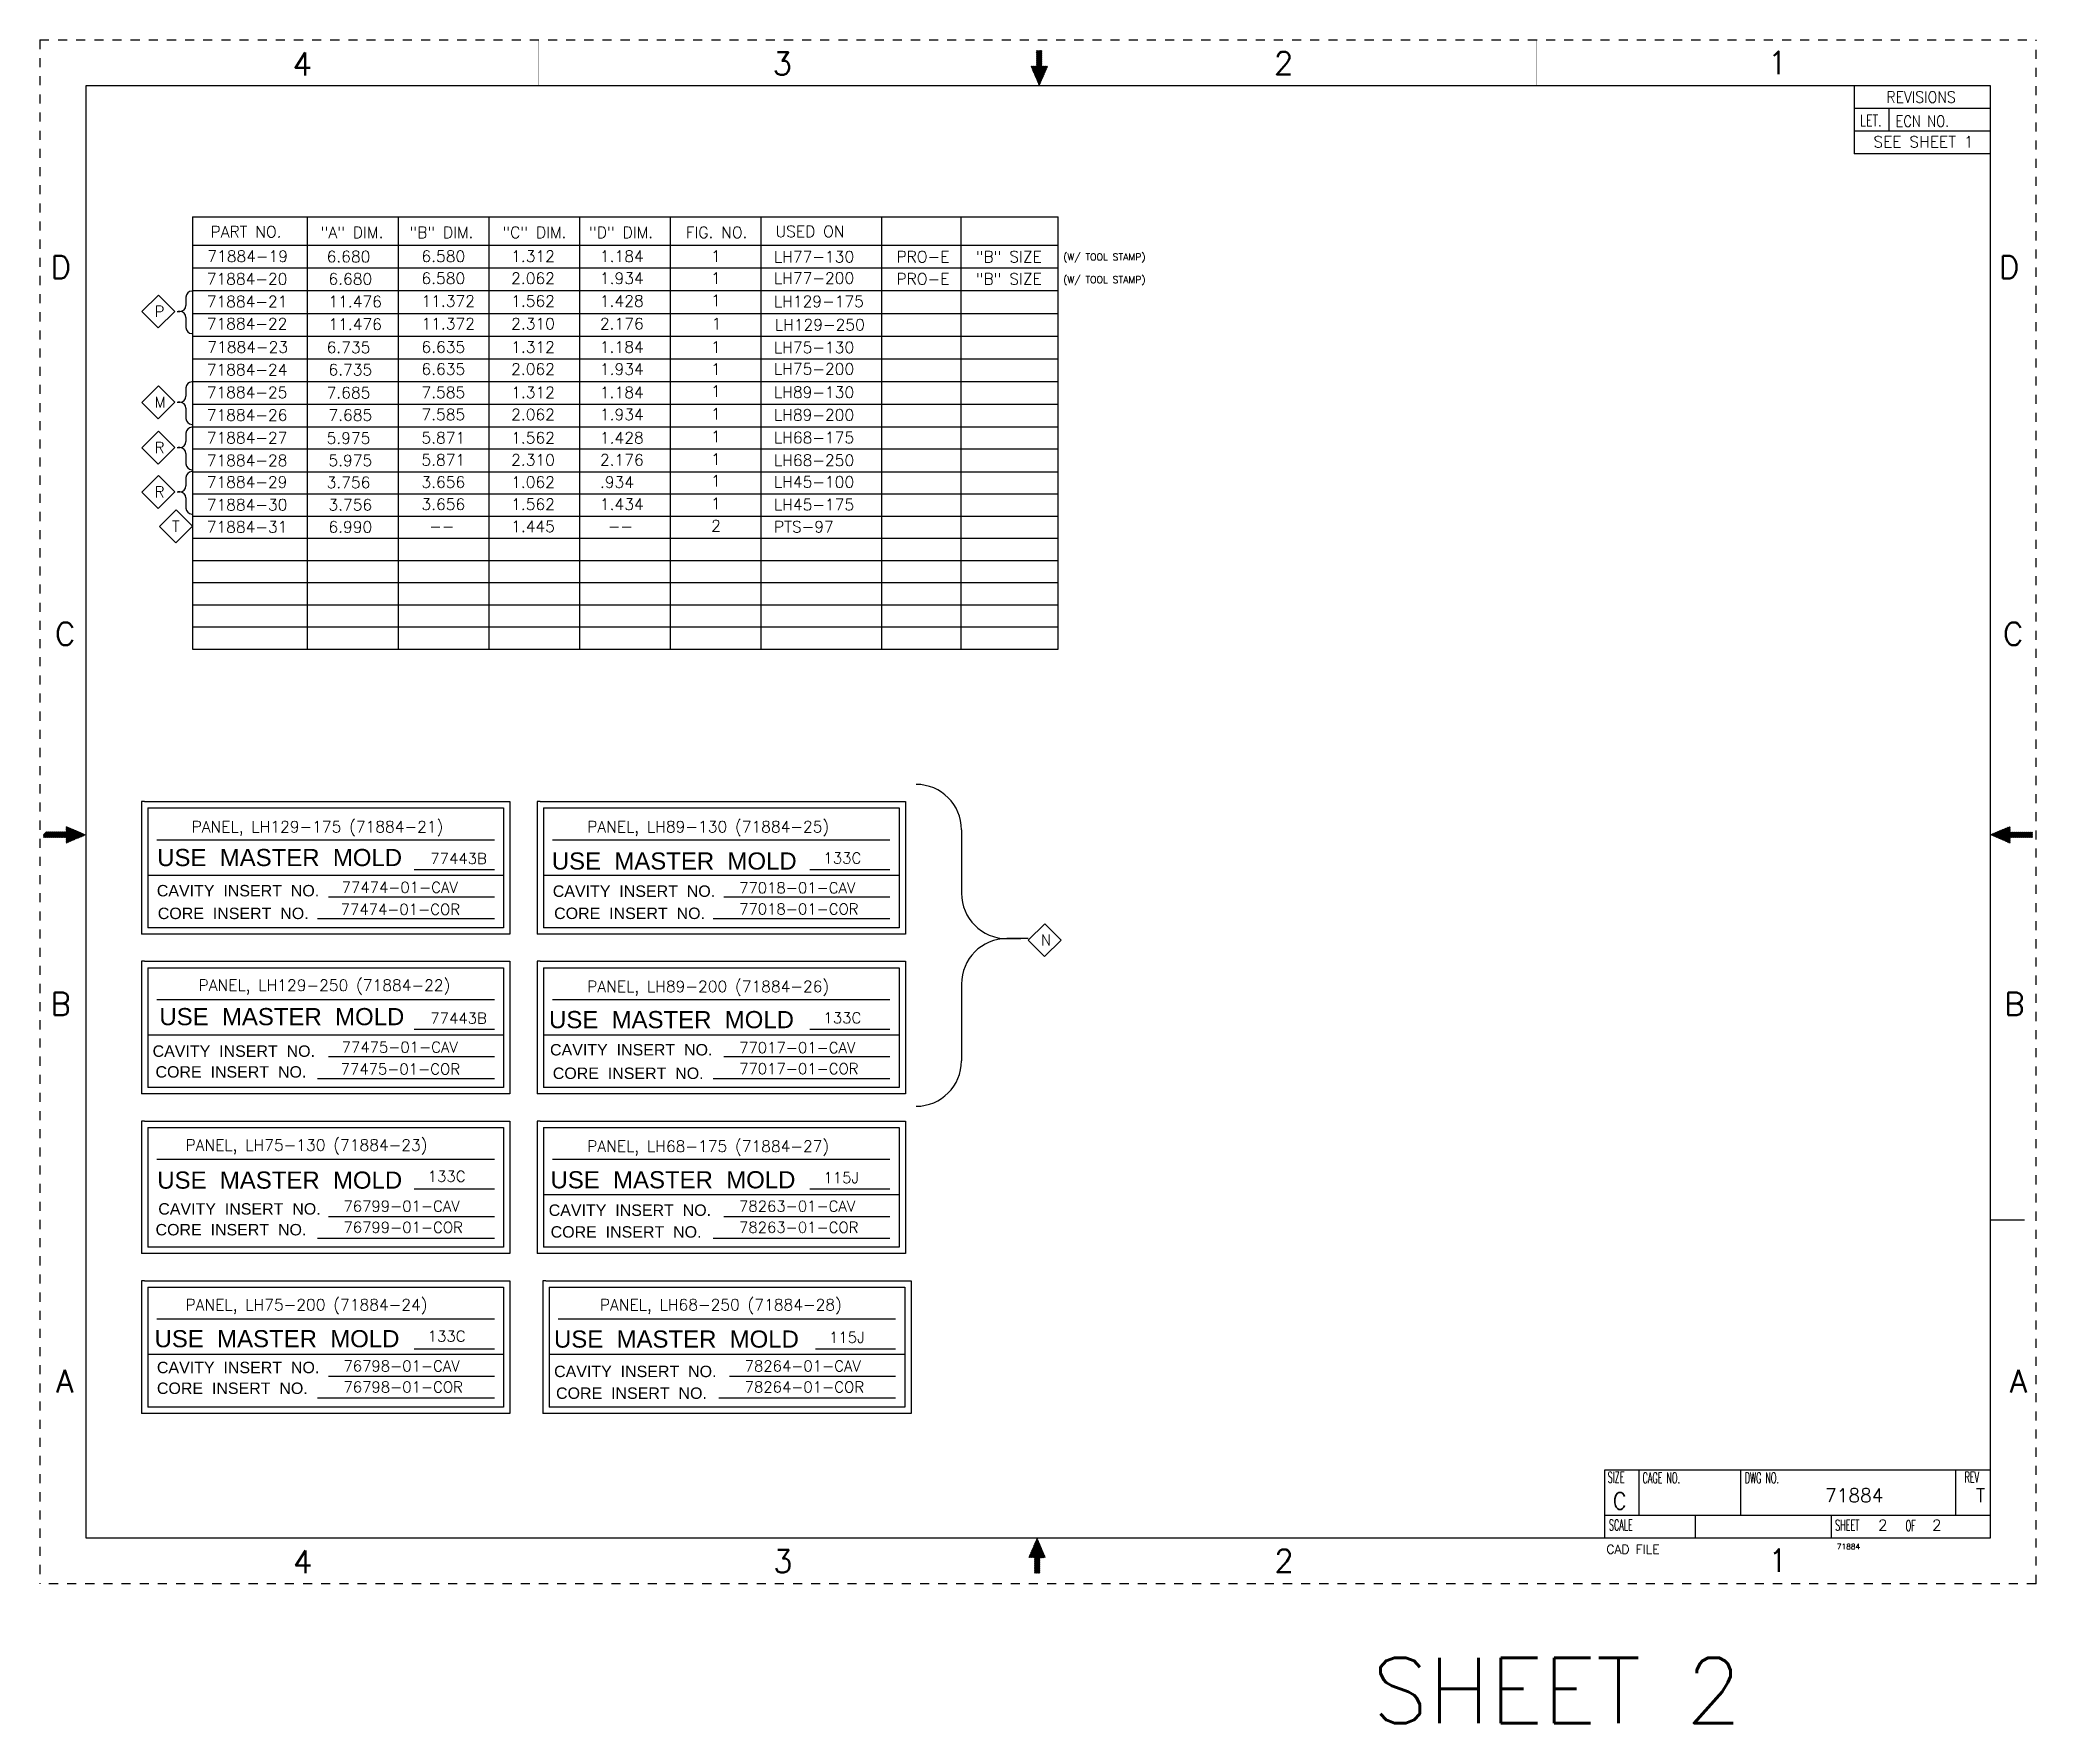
# Model space of a CAD drawing. Extents: x -24.6 to 21.5, y -2 to 16.6.
# Drawn here: x -24.65 to -2.65, y -1.98 to 16.56 of the extents above; entities that cross this region are included whole.
import ezdxf
from ezdxf.enums import TextEntityAlignment as Align

# ---------------------------------------------------------------- set-up
doc = ezdxf.new("R2010")
doc.units = 0
doc.header["$LTSCALE"] = 0.25
doc.linetypes.add('HIDDEN2', pattern=[0.1875, 0.125, -0.0625])
doc.layers.get('0').update_dxf_attribs({"linetype": 'CONTINUOUS'})
for name, color, linetype in [('BOR', 5, 'CONTINUOUS'), ('TEX', 7, 'CONTINUOUS'), ('TXT', 7, 'CONTINUOUS')]:
    doc.layers.add(name, color=color, linetype=linetype)
doc.styles.add('0', font='SIMPLEX.SHX')
doc.styles.add('ROMANS', font='romans', dxfattribs={"width": 0.6, "height": 0.12})
doc.styles.add('SANSSERIF', font='sas_____.pfb', dxfattribs={"height": 0.27})
doc.styles.get("Standard").update_dxf_attribs({"font": 'SIMPLEX.SHX'})

msp = doc.modelspace()

# ---------------------------------------------------------------- texts
at = {"layer": 'TEX'}
for s, height, p in [('P', 0.12, (-23.38223, 13.51127)), ('M', 0.12, (-23.38223, 12.51127)), ('R', 0.12, (-23.38223, 12.01127)), ('R', 0.12, (-23.38223, 11.52281)), ('T', 0.12, (-23.18914, 11.14396)), ('77443B', 0.12, (-20.34335, 7.48471)), ('133C', 0.12, (-16.01027, 7.48873)), ('77474-01-CAV', 0.12, (-21.32108, 7.1663)), ('77018-01-CAV', 0.12, (-16.94011, 7.16072)), ('77474-01-COR', 0.12, (-21.33206, 6.92475)), ('77018-01-COR', 0.12, (-16.94011, 6.92837)), ('N', 0.12, (-13.61388, 6.58525)), ('77443B', 0.12, (-20.34335, 5.72471)), ('133C', 0.12, (-16.01027, 5.72873)), ('77475-01-CAV', 0.12, (-21.32108, 5.4063)), ('77017-01-CAV', 0.12, (-16.94011, 5.40072)), ('77475-01-COR', 0.12, (-21.33206, 5.16475)), ('77017-01-COR', 0.12, (-16.94011, 5.16837)), ('133C', 0.12, (-20.37148, 3.98209)), ('115J', 0.12, (-16.01027, 3.96873)), ('76799-01-CAV', 0.12, (-21.30132, 3.65407)), ('78263-01-CAV', 0.12, (-16.94132, 3.65407)), ('76799-01-COR', 0.12, (-21.30132, 3.42173)), ('78263-01-COR', 0.12, (-16.94132, 3.42173)), ('133C', 0.12, (-20.37148, 2.22209)), ('115J', 0.12, (-15.94813, 2.20873)), ('76798-01-CAV', 0.12, (-21.30132, 1.89407)), ('78264-01-CAV', 0.12, (-16.87918, 1.89407)), ('76798-01-COR', 0.12, (-21.30132, 1.66173)), ('78264-01-COR', 0.12, (-16.87918, 1.66173)), ('2', 0.12, (-4.38695, 0.14014)), ('2', 0.12, (-3.79229, 0.14014)), ('SHEET 2', 0.72, (-9.96327, -1.98021))]:
    msp.add_text(s, height=height, dxfattribs=at).set_placement(p)
at = {"layer": 'TXT'}
for s, height, p in [('PART NO.', 0.125, (-22.7657, 14.38609)), ('"A" DIM.  ', 0.125, (-21.55194, 14.37952)), ('"B" DIM.  ', 0.125, (-20.57389, 14.37952)), ('"C" DIM.  ', 0.125, (-19.54915, 14.37952)), ('"D" DIM.  ', 0.125, (-18.59411, 14.37952)), ('FIG. NO.', 0.125, (-17.52857, 14.37952)), ('USED ON', 0.125, (-16.5393, 14.38985)), ('71884-19', 0.125, (-22.80087, 14.11635)), ('6.680', 0.125, (-21.48625, 14.11296)), ('6.580', 0.125, (-20.44102, 14.11654)), ('1.312', 0.125, (-19.45258, 14.11654)), ('1.184', 0.125, (-18.47386, 14.11654)), ('1', 0.125, (-17.24926, 14.11654)), ('LH77-130', 0.125, (-16.55637, 14.11177)), ('PRO-E', 0.125, (-15.20624, 14.11177)), ('"B" SIZE', 0.125, (-14.3323, 14.11177)), ('(W/ TOOL STAMP)', 0.075, (-13.36748, 14.13405)), ('71884-20', 0.125, (-22.80764, 13.86671)), ('6.680', 0.125, (-21.46633, 13.86671)), ('6.580', 0.125, (-20.44102, 13.87328)), ('2.062', 0.125, (-19.45258, 13.87328)), ('1.934', 0.125, (-18.47386, 13.87328)), ('1', 0.125, (-17.24926, 13.87328)), ('LH77-200', 0.125, (-16.55637, 13.8755)), ('PRO-E', 0.125, (-15.20624, 13.86662)), ('"B" SIZE', 0.125, (-14.3323, 13.86662)), ('(W/ TOOL STAMP)', 0.075, (-13.36748, 13.88405)), ('71884-21', 0.125, (-22.80764, 13.61687)), ('11.476', 0.125, (-21.46633, 13.61671)), ('11.372', 0.125, (-20.44102, 13.62328)), ('1.562', 0.125, (-19.45258, 13.62328)), ('1.428', 0.125, (-18.47386, 13.62328)), ('1', 0.125, (-17.24926, 13.63002)), ('LH129-175', 0.125, (-16.55637, 13.61869)), ('71884-22', 0.125, (-22.80764, 13.37362)), ('11.476', 0.125, (-21.46633, 13.36671)), ('11.372', 0.125, (-20.44102, 13.37328)), ('2.310', 0.125, (-19.45258, 13.37328)), ('2.176', 0.125, (-18.47386, 13.37328)), ('1', 0.125, (-17.24268, 13.37362)), ('LH129-250', 0.125, (-16.54609, 13.36188)), ('71884-23', 0.125, (-22.80087, 13.11635)), ('6.735', 0.125, (-21.48625, 13.11296)), ('6.635', 0.125, (-20.44102, 13.11654)), ('1.312', 0.125, (-19.45258, 13.11654)), ('1.184', 0.125, (-18.47386, 13.11654)), ('1', 0.125, (-17.24926, 13.11654)), ('LH75-130', 0.125, (-16.55637, 13.11177)), ('71884-24', 0.125, (-22.80764, 12.86671)), ('6.735', 0.125, (-21.46633, 12.86671)), ('6.635', 0.125, (-20.44102, 12.87328)), ('2.062', 0.125, (-19.45258, 12.87328)), ('1.934', 0.125, (-18.47386, 12.87328)), ('1', 0.125, (-17.24926, 12.87328)), ('LH75-200', 0.125, (-16.55637, 12.8755)), ('71884-25', 0.125, (-22.80764, 12.61687)), ('7.685', 0.125, (-21.48625, 12.61296)), ('7.585', 0.125, (-20.44102, 12.61654)), ('1.312', 0.125, (-19.45258, 12.61654)), ('1.184', 0.125, (-18.47386, 12.61654)), ('1', 0.125, (-17.24926, 12.63002)), ('LH89-130', 0.125, (-16.55637, 12.61869)), ('71884-26', 0.125, (-22.80764, 12.36687)), ('7.685', 0.125, (-21.46633, 12.36671)), ('7.585', 0.125, (-20.44102, 12.37328)), ('2.062', 0.125, (-19.45258, 12.37328)), ('1.934', 0.125, (-18.47386, 12.37328)), ('1', 0.125, (-17.24926, 12.38002)), ('LH89-200', 0.125, (-16.55637, 12.36869)), ('71884-27', 0.125, (-22.80764, 12.11687)), ('5.975', 0.125, (-21.48625, 12.11296)), ('5.871', 0.125, (-20.44102, 12.11654)), ('1.562', 0.125, (-19.45258, 12.11654)), ('1.428', 0.125, (-18.47386, 12.11654)), ('1', 0.125, (-17.24926, 12.13002)), ('LH68-175', 0.125, (-16.55637, 12.11869)), ('71884-28', 0.125, (-22.80764, 11.86687)), ('5.975', 0.125, (-21.46633, 11.86671)), ('5.871', 0.125, (-20.44102, 11.87328)), ('2.310', 0.125, (-19.45258, 11.87328)), ('2.176', 0.125, (-18.47386, 11.87328)), ('1', 0.125, (-17.24926, 11.88002)), ('LH68-250', 0.125, (-16.55637, 11.86869)), ('71884-29', 0.125, (-22.80764, 11.62842)), ('3.756', 0.125, (-21.48625, 11.62451)), ('3.656', 0.125, (-20.44102, 11.62808)), ('1.062', 0.125, (-19.45258, 11.62808)), ('.934', 0.125, (-18.47386, 11.62808)), ('1', 0.125, (-17.24926, 11.64156)), ('LH45-100', 0.125, (-16.55637, 11.63023)), ('71884-30', 0.125, (-22.80764, 11.37842)), ('3.756', 0.125, (-21.46633, 11.37825)), ('3.656', 0.125, (-20.44102, 11.38482)), ('1.562', 0.125, (-19.45258, 11.38482)), ('1.434', 0.125, (-18.47386, 11.38482)), ('1', 0.125, (-17.24926, 11.39156)), ('LH45-175', 0.125, (-16.55637, 11.38023)), ('71884-31', 0.125, (-22.80764, 11.13419)), ('6.990', 0.125, (-21.46633, 11.13402)), ('1.445', 0.125, (-19.45258, 11.14059)), ('2', 0.125, (-17.24926, 11.14733)), ('PTS-97', 0.125, (-16.55637, 11.136)), (' --', 0.125, (-20.44102, 11.14059)), (' --', 0.125, (-18.47386, 11.14059))]:
    msp.add_text(s, height=height, dxfattribs=at).set_placement(p)
at = {"layer": 'TXT', "color": 1}
for s, p in [('PANEL, LH129-175 (71884-21)', (-22.97457, 7.83189)), ('PANEL, LH89-130 (71884-25)', (-18.61457, 7.83189)), ('PANEL, LH129-250 (71884-22)', (-22.89775, 6.08524)), ('PANEL, LH89-200 (71884-26)', (-18.61457, 6.07189)), ('PANEL, LH75-130 (71884-23)', (-23.04182, 4.32524)), ('PANEL, LH68-175 (71884-27)', (-18.61457, 4.31189)), ('PANEL, LH75-200 (71884-24)', (-23.04182, 2.56524)), ('PANEL, LH68-250 (71884-28)', (-18.47562, 2.56524))]:
    msp.add_text(s, height=0.125, dxfattribs=at).set_placement(p)
at = {"layer": 'TXT', "color": 1, "linetype": 'CONTINUOUS', "style": 'SANSSERIF'}
for p in [(-23.35375, 7.46055), (-19.00475, 7.42226), (-23.32946, 5.70789), (-19.03488, 5.67502), (-23.35262, 3.90686), (-19.0186, 3.91055), (-23.38274, 2.15992), (-18.98042, 2.15575)]:
    msp.add_text('USE  MASTER  MOLD', height=0.189, dxfattribs=at).set_placement(p)
at = {"layer": 'TXT', "color": 1, "style": 'SANSSERIF'}
for s, p in [('CAVITY  INSERT  NO.', (-23.3577, 7.12686)), ('CAVITY  INSERT  NO.', (-18.99374, 7.12147)), ('CORE  INSERT  NO.', (-23.34698, 6.87667)), ('CORE  INSERT  NO.', (-18.97868, 6.8774)), ('CAVITY  INSERT  NO.', (-19.02387, 5.37423)), ('CAVITY  INSERT  NO.', (-23.40418, 5.35921)), ('CORE  INSERT  NO.', (-23.37201, 5.13044)), ('CORE  INSERT  NO.', (-18.99374, 5.11511)), ('CAVITY  INSERT  NO.', (-23.34161, 3.62113)), ('CAVITY  INSERT  NO.', (-19.03863, 3.60686)), ('CORE  INSERT  NO.', (-23.37174, 3.3921)), ('CORE  INSERT  NO.', (-19.01719, 3.36739)), ('CAVITY  INSERT  NO.', (-23.35667, 1.87419)), ('CORE  INSERT  NO.', (-23.35667, 1.64517)), ('CAVITY  INSERT  NO.', (-18.97901, 1.83063)), ('CORE  INSERT  NO.', (-18.95757, 1.59116))]:
    msp.add_text(s, height=0.126, dxfattribs=at).set_placement(p)

# ---------------------------------------------------------------- blocks, each defined once
blk = doc.blocks.new('CSIZE2')
at = {"layer": 'BOR', "color": 6, "linetype": 'HIDDEN2'}
for p, q in [((0, 17.008), (22, 17.008)), ((0, 17.008), (0, 0)), ((22, 0), (22, 17.008)), ((22, 0), (0, 0))]:
    blk.add_line(p, q, dxfattribs=at)
at = {"layer": 'BOR'}
for p, q in [((21.496, 16.503), (0.505, 16.503)), ((0.505, 16.503), (0.505, 0.505)), ((19.996, 16.503), (19.996, 15.753)), ((21.496, 0.505), (21.496, 16.503)), ((21.496, 16.253), (19.996, 16.253)), ((20.376, 16.253), (20.376, 16.003)), ((21.496, 16.003), (19.996, 16.003)), ((21.496, 15.753), (19.996, 15.753)), ((0.505, 0.505), (21.496, 0.505))]:
    blk.add_line(p, q, dxfattribs=at)
at = {"layer": 'BOR', "color": 5, "linetype": 'CONTINUOUS'}
for p, q in [((21.496, 0.505), (21.496, 3.444)), ((21.496, 0.505), (21.496, 3.444)), ((17.246, 1.255), (21.496, 1.255)), ((17.246, 0.505), (17.246, 1.255)), ((17.626, 0.755), (17.626, 1.255)), ((18.746, 0.755), (18.746, 1.255)), ((21.116, 0.755), (21.116, 1.255)), ((17.246, 0.755), (21.496, 0.755)), ((18.246, 0.505), (18.246, 0.755)), ((19.746, 0.505), (19.746, 0.755))]:
    blk.add_line(p, q, dxfattribs=at)
at = {"layer": 'BOR', "color": 2, "linetype": 'CONTINUOUS'}
for points, const_width in [([(5.491, 17.003), (5.491, 16.503)], 0.002), ([(16.49, 17.003), (16.49, 16.503)], 0.002), ([(11.013, 16.503), (10.921, 16.719), (10.982, 16.719), (10.982, 16.89)], 0.00103), ([(10.982, 16.89), (11.044, 16.89)], 0.00103), ([(11.044, 16.89), (11.044, 16.719)], 0.00103), ([(11.013, 16.503), (11.106, 16.719), (11.044, 16.719)], 0.00103), ([(0.496, 12.505), (0.121, 12.505)], 0.002), ([(21.871, 12.505), (21.496, 12.505)], 0.002), ([(0.505, 8.252), (0.288, 8.159), (0.288, 8.221), (0.041, 8.221), (0.041, 8.283), (0.288, 8.283)], 0.00103), ([(0.505, 8.252), (0.288, 8.345), (0.288, 8.283)], 0.00103), ([(21.496, 8.251), (21.713, 8.344), (21.713, 8.282), (21.96, 8.282), (21.96, 8.22), (21.713, 8.22)], 0.00103), ([(21.496, 8.251), (21.713, 8.158), (21.713, 8.22)], 0.00103), ([(0.496, 4.005), (0.121, 4.005)], 0.002), ([(5.496, 0.505), (5.496, 0.005)], 0.002), ([(10.991, 0.505), (10.898, 0.288), (10.96, 0.288)], 0.00103), ([(10.991, 0.505), (11.084, 0.288), (11.022, 0.288), (11.022, 0.117)], 0.00103), ([(16.496, 0.505), (16.496, 0.005)], 0.002), ([(10.96, 0.117), (10.96, 0.288)], 0.00103), ([(10.96, 0.117), (11.022, 0.117)], 0.00103)]:
    blk.add_lwpolyline(points, dxfattribs=dict(at, const_width=const_width))
for points in [[(10.94, 16.673), (11.044, 16.777)], [(10.942, 16.668), (11.044, 16.77)], [(10.944, 16.663), (11.044, 16.763)], [(10.946, 16.658), (11.044, 16.755)], [(10.948, 16.652), (11.044, 16.748)], [(10.951, 16.647), (11.044, 16.741)], [(10.953, 16.642), (11.044, 16.734)], [(10.956, 16.637), (11.044, 16.727)], [(10.982, 16.832), (11.041, 16.891)], [(10.982, 16.839), (11.034, 16.891)], [(10.982, 16.846), (11.027, 16.891)], [(10.982, 16.853), (11.019, 16.891)], [(10.982, 16.869), (11.004, 16.89)], [(10.982, 16.876), (10.997, 16.89)], [(10.982, 16.883), (10.99, 16.89)], [(10.982, 16.862), (11.011, 16.89)], [(10.982, 16.824), (11.044, 16.886)], [(10.982, 16.817), (11.044, 16.879)], [(10.982, 16.81), (11.044, 16.872)], [(10.982, 16.803), (11.044, 16.865)], [(10.982, 16.796), (11.044, 16.857)], [(10.982, 16.788), (11.044, 16.85)], [(10.982, 16.781), (11.044, 16.843)], [(10.982, 16.774), (11.044, 16.836)], [(10.982, 16.767), (11.044, 16.829)], [(10.982, 16.76), (11.044, 16.821)], [(10.982, 16.751), (11.044, 16.814)], [(10.982, 16.744), (11.044, 16.806)], [(10.982, 16.737), (11.044, 16.799)], [(10.982, 16.73), (11.044, 16.792)], [(10.982, 16.722), (11.044, 16.784)], [(10.923, 16.714), (10.928, 16.719)], [(10.925, 16.709), (10.935, 16.719)], [(10.927, 16.704), (10.942, 16.719)], [(10.929, 16.699), (10.949, 16.719)], [(10.931, 16.694), (10.958, 16.719)], [(10.934, 16.689), (10.965, 16.719)], [(10.936, 16.683), (10.972, 16.719)], [(10.938, 16.678), (10.979, 16.719)], [(10.958, 16.632), (11.044, 16.719)], [(10.96, 16.628), (11.051, 16.719)], [(10.962, 16.623), (11.059, 16.719)], [(10.964, 16.617), (11.066, 16.719)], [(10.966, 16.612), (11.073, 16.719)], [(10.969, 16.607), (11.081, 16.719)], [(10.971, 16.602), (11.088, 16.719)], [(10.973, 16.597), (11.096, 16.719)], [(10.975, 16.592), (11.103, 16.719)], [(10.977, 16.587), (11.103, 16.712)], [(10.98, 16.582), (11.098, 16.7)], [(10.982, 16.577), (11.093, 16.687)], [(10.984, 16.572), (11.086, 16.674)], [(10.986, 16.567), (11.081, 16.662)], [(10.989, 16.562), (11.075, 16.648)], [(10.991, 16.557), (11.071, 16.636)], [(10.994, 16.552), (11.065, 16.623)], [(10.996, 16.546), (11.06, 16.61)], [(10.998, 16.541), (11.053, 16.598)], [(11, 16.536), (11.048, 16.586)], [(11.002, 16.531), (11.043, 16.572)], [(11.004, 16.526), (11.038, 16.56)], [(11.006, 16.521), (11.032, 16.546)], [(11.008, 16.515), (11.027, 16.534)], [(11.011, 16.51), (11.02, 16.521)], [(11.013, 16.505), (11.015, 16.508)], [(0.041, 8.223), (0.101, 8.283)], [(0.041, 8.23), (0.094, 8.283)], [(0.041, 8.237), (0.086, 8.283)], [(0.041, 8.245), (0.079, 8.283)], [(0.041, 8.252), (0.072, 8.283)], [(0.047, 8.221), (0.108, 8.283)], [(0.055, 8.221), (0.115, 8.283)], [(0.062, 8.221), (0.123, 8.283)], [(0.069, 8.221), (0.131, 8.283)], [(0.076, 8.221), (0.138, 8.283)], [(0.083, 8.221), (0.145, 8.283)], [(0.091, 8.221), (0.152, 8.283)], [(0.098, 8.221), (0.16, 8.283)], [(0.105, 8.221), (0.168, 8.283)], [(0.113, 8.221), (0.175, 8.283)], [(0.12, 8.221), (0.182, 8.283)], [(0.128, 8.221), (0.189, 8.283)], [(0.135, 8.221), (0.197, 8.283)], [(0.142, 8.221), (0.204, 8.283)], [(0.149, 8.221), (0.211, 8.283)], [(0.157, 8.221), (0.218, 8.283)], [(0.164, 8.221), (0.226, 8.283)], [(0.17, 8.221), (0.233, 8.283)], [(0.177, 8.221), (0.24, 8.283)], [(0.185, 8.221), (0.247, 8.283)], [(0.193, 8.221), (0.254, 8.283)], [(0.2, 8.221), (0.262, 8.283)], [(0.207, 8.221), (0.27, 8.283)], [(0.214, 8.221), (0.277, 8.283)], [(0.221, 8.221), (0.284, 8.283)], [(0.229, 8.221), (0.334, 8.325)], [(0.236, 8.221), (0.339, 8.323)], [(0.243, 8.221), (0.344, 8.321)], [(0.25, 8.221), (0.349, 8.319)], [(0.257, 8.221), (0.354, 8.317)], [(0.265, 8.221), (0.359, 8.315)], [(0.272, 8.221), (0.364, 8.313)], [(0.279, 8.221), (0.369, 8.311)], [(0.287, 8.221), (0.374, 8.309)], [(0.288, 8.338), (0.292, 8.343)], [(0.288, 8.331), (0.298, 8.34)], [(0.288, 8.324), (0.303, 8.338)], [(0.288, 8.317), (0.308, 8.336)], [(0.288, 8.31), (0.313, 8.334)], [(0.288, 8.302), (0.318, 8.332)], [(0.288, 8.295), (0.323, 8.33)], [(0.288, 8.288), (0.329, 8.328)], [(0.288, 8.215), (0.379, 8.305)], [(0.288, 8.208), (0.384, 8.303)], [(0.288, 8.2), (0.389, 8.301)], [(0.288, 8.193), (0.394, 8.299)], [(0.288, 8.186), (0.4, 8.297)], [(0.288, 8.179), (0.405, 8.295)], [(0.288, 8.172), (0.41, 8.293)], [(0.288, 8.164), (0.415, 8.291)], [(0.293, 8.161), (0.42, 8.288)], [(0.306, 8.166), (0.425, 8.286)], [(0.319, 8.173), (0.43, 8.284)], [(0.332, 8.178), (0.436, 8.282)], [(0.344, 8.184), (0.441, 8.28)], [(0.356, 8.189), (0.446, 8.278)], [(0.37, 8.194), (0.451, 8.276)], [(0.382, 8.199), (0.456, 8.274)], [(0.395, 8.206), (0.461, 8.27)], [(0.408, 8.211), (0.466, 8.268)], [(0.421, 8.216), (0.471, 8.266)], [(0.434, 8.221), (0.476, 8.264)], [(0.446, 8.227), (0.481, 8.262)], [(0.458, 8.232), (0.486, 8.26)], [(0.472, 8.238), (0.491, 8.258)], [(0.484, 8.244), (0.496, 8.256)], [(0.497, 8.249), (0.502, 8.253)], [(21.493, 8.251), (21.496, 8.254)], [(21.504, 8.249), (21.514, 8.259)], [(21.509, 8.247), (21.527, 8.264)], [(21.514, 8.244), (21.54, 8.27)], [(21.519, 8.242), (21.552, 8.276)], [(21.524, 8.24), (21.564, 8.281)], [(21.529, 8.238), (21.578, 8.286)], [(21.535, 8.236), (21.59, 8.291)], [(21.54, 8.234), (21.604, 8.297)], [(21.545, 8.232), (21.616, 8.303)], [(21.55, 8.229), (21.629, 8.309)], [(21.555, 8.226), (21.642, 8.314)], [(21.559, 8.224), (21.654, 8.319)], [(21.564, 8.222), (21.666, 8.324)], [(21.57, 8.22), (21.68, 8.33)], [(21.575, 8.218), (21.692, 8.336)], [(21.58, 8.216), (21.706, 8.341)], [(21.585, 8.214), (21.713, 8.341)], [(21.59, 8.212), (21.713, 8.334)], [(21.595, 8.209), (21.713, 8.326)], [(21.6, 8.207), (21.713, 8.319)], [(21.606, 8.205), (21.713, 8.312)], [(21.611, 8.203), (21.713, 8.305)], [(21.616, 8.201), (21.713, 8.297)], [(21.621, 8.199), (21.713, 8.29)], [(21.626, 8.197), (21.713, 8.283)], [(21.631, 8.194), (21.719, 8.281)], [(21.637, 8.191), (21.726, 8.281)], [(21.642, 8.189), (21.733, 8.281)], [(21.647, 8.187), (21.741, 8.281)], [(21.652, 8.185), (21.748, 8.281)], [(21.657, 8.183), (21.755, 8.281)], [(21.661, 8.181), (21.762, 8.281)], [(21.666, 8.179), (21.769, 8.281)], [(21.672, 8.177), (21.713, 8.217)], [(21.677, 8.175), (21.713, 8.21)], [(21.682, 8.172), (21.713, 8.203)], [(21.687, 8.17), (21.713, 8.195)], [(21.692, 8.168), (21.714, 8.189)], [(21.697, 8.166), (21.714, 8.182)], [(21.702, 8.164), (21.714, 8.175)], [(21.708, 8.161), (21.714, 8.167)], [(21.713, 8.159), (21.714, 8.159)], [(21.716, 8.22), (21.777, 8.281)], [(21.723, 8.22), (21.784, 8.281)], [(21.73, 8.22), (21.791, 8.281)], [(21.737, 8.22), (21.798, 8.281)], [(21.745, 8.22), (21.805, 8.281)], [(21.752, 8.22), (21.814, 8.281)], [(21.759, 8.22), (21.821, 8.281)], [(21.766, 8.22), (21.828, 8.281)], [(21.774, 8.22), (21.835, 8.281)], [(21.781, 8.22), (21.844, 8.282)], [(21.788, 8.22), (21.851, 8.282)], [(21.796, 8.22), (21.858, 8.282)], [(21.803, 8.22), (21.865, 8.282)], [(21.811, 8.22), (21.872, 8.282)], [(21.818, 8.22), (21.88, 8.282)], [(21.825, 8.22), (21.887, 8.282)], [(21.832, 8.22), (21.894, 8.282)], [(21.839, 8.22), (21.901, 8.282)], [(21.847, 8.22), (21.908, 8.282)], [(21.854, 8.22), (21.916, 8.282)], [(21.861, 8.22), (21.923, 8.282)], [(21.868, 8.22), (21.93, 8.282)], [(21.875, 8.22), (21.937, 8.282)], [(21.883, 8.22), (21.946, 8.282)], [(21.89, 8.22), (21.953, 8.282)], [(21.898, 8.22), (21.96, 8.282)], [(21.905, 8.22), (21.96, 8.275)], [(21.913, 8.22), (21.96, 8.268)], [(21.92, 8.22), (21.96, 8.26)], [(21.927, 8.22), (21.96, 8.253)], [(21.934, 8.22), (21.96, 8.247)], [(21.941, 8.22), (21.96, 8.239)], [(21.949, 8.22), (21.96, 8.232)], [(21.956, 8.22), (21.96, 8.224)], [(21.871, 4.005), (21.496, 4.005)], [(10.925, 0.349), (11.018, 0.443)], [(10.93, 0.362), (11.016, 0.448)], [(10.936, 0.375), (11.013, 0.453)], [(10.94, 0.387), (11.011, 0.458)], [(10.947, 0.401), (11.009, 0.463)], [(10.952, 0.413), (11.007, 0.469)], [(10.958, 0.426), (11.005, 0.474)], [(10.963, 0.439), (11.003, 0.479)], [(10.968, 0.451), (11, 0.484)], [(10.973, 0.464), (10.998, 0.489)], [(10.979, 0.477), (10.996, 0.493)], [(10.985, 0.489), (10.994, 0.498)], [(10.991, 0.503), (10.992, 0.504)], [(10.9, 0.288), (11.029, 0.417)], [(10.903, 0.299), (11.027, 0.422)], [(10.907, 0.288), (11.031, 0.412)], [(10.908, 0.311), (11.025, 0.427)], [(10.914, 0.324), (11.023, 0.433)], [(10.915, 0.288), (11.033, 0.407)], [(10.919, 0.337), (11.021, 0.438)], [(10.922, 0.288), (11.035, 0.402)], [(10.929, 0.288), (11.037, 0.396)], [(10.936, 0.288), (11.039, 0.391)], [(10.943, 0.288), (11.041, 0.386)], [(10.951, 0.288), (11.043, 0.381)], [(10.958, 0.288), (11.045, 0.376)], [(10.96, 0.282), (11.047, 0.371)], [(10.96, 0.275), (11.051, 0.366)], [(10.96, 0.268), (11.053, 0.36)], [(10.96, 0.26), (11.055, 0.355)], [(10.96, 0.253), (11.057, 0.35)], [(10.96, 0.246), (11.059, 0.345)], [(10.96, 0.239), (11.061, 0.34)], [(10.96, 0.232), (11.063, 0.335)], [(10.96, 0.224), (11.022, 0.286)], [(10.96, 0.217), (11.022, 0.279)], [(10.96, 0.21), (11.022, 0.272)], [(10.961, 0.203), (11.022, 0.265)], [(10.961, 0.196), (11.022, 0.257)], [(10.961, 0.188), (11.022, 0.25)], [(10.961, 0.181), (11.022, 0.243)], [(10.961, 0.174), (11.022, 0.235)], [(10.961, 0.167), (11.022, 0.228)], [(10.961, 0.16), (11.022, 0.22)], [(11.023, 0.287), (11.065, 0.33)], [(11.03, 0.287), (11.067, 0.324)], [(11.037, 0.287), (11.07, 0.319)], [(11.045, 0.287), (11.072, 0.315)], [(11.053, 0.287), (11.074, 0.31)], [(11.06, 0.288), (11.076, 0.305)], [(11.067, 0.288), (11.078, 0.3)], [(11.075, 0.288), (11.08, 0.294)], [(11.082, 0.288), (11.082, 0.289)], [(10.961, 0.152), (11.022, 0.213)], [(10.961, 0.145), (11.022, 0.206)], [(10.961, 0.138), (11.022, 0.199)], [(10.961, 0.131), (11.022, 0.191)], [(10.961, 0.124), (11.022, 0.184)], [(10.962, 0.117), (11.022, 0.177)], [(10.969, 0.117), (11.022, 0.17)], [(10.976, 0.117), (11.022, 0.163)], [(10.984, 0.117), (11.022, 0.155)], [(10.991, 0.117), (11.022, 0.148)], [(10.998, 0.117), (11.022, 0.141)], [(11.005, 0.117), (11.022, 0.133)], [(11.012, 0.117), (11.022, 0.126)], [(11.021, 0.117), (11.022, 0.118)]]:
    blk.add_lwpolyline(points, dxfattribs=at)
at = {"layer": 'BOR', "color": 2, "style": '0'}
for s, p in [('4', (2.891, 16.743)), ('3', (8.183, 16.748)), ('2', (13.707, 16.753)), ('1', (19.151, 16.757)), ('D', (0.232, 14.505)), ('D', (21.704, 14.505)), ('C', (0.277, 10.465)), ('C', (21.749, 10.465)), ('B', (0.229, 6.388)), ('B', (21.761, 6.388)), ('A', (0.275, 2.232)), ('A', (21.807, 2.232)), ('4', (2.896, 0.243)), ('3', (8.188, 0.248)), ('2', (13.712, 0.253)), ('1', (19.156, 0.257))]:
    blk.add_text(s, height=0.25, dxfattribs=at).set_placement(p, align=Align.MIDDLE)
at = {"layer": 'BOR', "color": 1}
for s, width, p, p2 in [('REVISIONS', 0.834633, (20.35, 16.316), (21.115, 16.316)), ('LET.', 0.704837, (20.061, 16.057), (20.296, 16.057)), ('ECN NO.', 0.780971, (20.453, 16.051), (21.043, 16.051))]:
    blk.add_text(s, height=0.125, dxfattribs=dict(at, width=width)).set_placement(p, p2, align=Align.FIT)
blk.add_text('SEE SHEET 1', height=0.125, dxfattribs=at).set_placement((20.759, 15.823), align=Align.CENTER)
at = {"layer": 'BOR', "color": 1, "linetype": 'CONTINUOUS'}
for s, height, width, p in [('SIZE', 0.12, 0.537634, (17.279, 1.114)), ('CAGE NO.', 0.12, 0.537634, (17.664, 1.107)), ('DWG NO.', 0.12, 0.537634, (18.79, 1.107)), ('REV', 0.12, 0.537634, (21.213, 1.115)), ('C', 0.188, 0.860215, (17.338, 0.819)), ('SCALE', 0.12, 0.537634, (17.293, 0.588)), ('SHEET', 0.12, 0.537634, (19.786, 0.586)), ('OF', 0.12, 0.537634, (20.562, 0.58))]:
    blk.add_text(s, height=height, dxfattribs=dict(at, width=width)).set_placement(p)
at = {"layer": 'BOR', "color": 1, "linetype": 'CONTINUOUS', "style": 'ROMANS'}
blk.add_text('CAD FILE ', height=0.099, dxfattribs=at).set_placement((17.265, 0.331))
at = {"layer": 'BOR', "color": 1}
for tag, p in [('NUMBER', (19.996, 0.899)), ('REVISION', (21.387, 0.899))]:
    blk.add_attdef(tag, text='', height=0.15, dxfattribs=at).set_placement(p, align=Align.CENTER)
blk.add_attdef('CAD', (19.805, 0.38), '', height=0.06, dxfattribs=at)

# ---------------------------------------------------------------- linework, layer by layer
for p, q in [((-22.96389, 14.61199), (-22.96389, 9.85192)), ((-22.96389, 14.61199), (-13.42401, 14.61199)), ((-21.69954, 14.61199), (-21.69954, 9.85192)), ((-20.69954, 14.61199), (-20.69954, 9.85192)), ((-19.69954, 14.61199), (-19.69954, 9.85192)), ((-18.69954, 14.61199), (-18.69954, 9.85192)), ((-17.69954, 14.61199), (-17.69954, 9.85192)), ((-16.69954, 14.61199), (-16.69954, 9.85192)), ((-15.36817, 9.85192), (-15.36817, 14.61199)), ((-14.49423, 9.85192), (-14.49423, 14.61199)), ((-13.42401, 9.85192), (-13.42401, 14.61199)), ((-22.96389, 14.29999), (-13.42401, 14.29999)), ((-22.96389, 14.04999), (-13.42401, 14.04999)), ((-22.96389, 13.79999), (-13.42401, 13.79999)), ((-22.96389, 13.54999), (-13.42401, 13.54999)), ((-22.96389, 13.29999), (-13.42401, 13.29999)), ((-22.96389, 13.04999), (-13.42401, 13.04999)), ((-22.96389, 12.79999), (-13.42401, 12.79999)), ((-22.96389, 12.54999), (-13.42401, 12.54999)), ((-22.96389, 12.29999), (-13.42401, 12.29999)), ((-22.96389, 12.05576), (-13.42401, 12.05576)), ((-22.96389, 11.80576), (-13.42401, 11.80576)), ((-22.96389, 11.56153), (-13.42401, 11.56153)), ((-22.96389, 11.3173), (-13.42401, 11.3173)), ((-22.96389, 11.3173), (-13.42401, 11.3173)), ((-22.96389, 11.07307), (-13.42401, 11.07307)), ((-22.96389, 10.82884), (-13.42401, 10.82884)), ((-22.96389, 10.58461), (-13.42401, 10.58461)), ((-22.96389, 10.34038), (-13.42401, 10.34038)), ((-22.96389, 10.09615), (-13.42401, 10.09615)), ((-22.96389, 9.85192), (-13.42401, 9.85192))]:
    msp.add_line(p, q)
at = {"layer": 'BOR'}
for p, q in [((-23.33875, 13.75142), (-23.52124, 13.56893)), ((-23.15934, 13.57202), (-23.33875, 13.75142)), ((-23.52124, 13.56893), (-23.34184, 13.38953)), ((-23.34184, 13.38953), (-23.15934, 13.57202)), ((-23.33875, 12.75142), (-23.52124, 12.56893)), ((-23.52124, 12.56893), (-23.34184, 12.38953)), ((-23.34184, 12.38953), (-23.15934, 12.57202)), ((-23.15934, 12.57202), (-23.33875, 12.75142)), ((-23.33875, 12.25142), (-23.52124, 12.06893)), ((-23.15934, 12.07202), (-23.33875, 12.25142)), ((-23.52124, 12.06893), (-23.34184, 11.88953)), ((-23.34184, 11.88953), (-23.15934, 12.07202)), ((-23.33875, 11.76296), (-23.52124, 11.58047)), ((-23.15934, 11.58356), (-23.33875, 11.76296)), ((-23.52124, 11.58047), (-23.34184, 11.40107)), ((-23.34184, 11.40107), (-23.15934, 11.58356)), ((-23.14566, 11.38411), (-23.32815, 11.20162)), ((-22.96625, 11.2047), (-23.14566, 11.38411)), ((-23.32815, 11.20162), (-23.14875, 11.02221)), ((-23.14875, 11.02221), (-22.96625, 11.2047)), ((-13.57039, 6.8254), (-13.75288, 6.64291)), ((-13.39099, 6.646), (-13.57039, 6.8254)), ((-13.75288, 6.64291), (-13.57348, 6.4635)), ((-13.57348, 6.4635), (-13.39099, 6.646))]:
    msp.add_line(p, q, dxfattribs=at)
at = {"layer": 'TEX'}
for p, q in [((-23.03669, 13.72906), (-23.03669, 13.63682)), ((-23.13383, 13.57082), (-23.10269, 13.57082)), ((-23.10269, 13.57082), (-23.12321, 13.57082)), ((-23.03669, 13.50482), (-23.03669, 13.42097)), ((-23.03669, 13.42097), (-23.03669, 13.39308)), ((-23.13383, 12.57082), (-23.10269, 12.57082)), ((-23.10269, 12.57082), (-23.12321, 12.57082)), ((-23.03669, 12.72906), (-23.03669, 12.63682)), ((-23.03669, 12.50482), (-23.03669, 12.42097)), ((-23.03669, 12.42097), (-23.03669, 12.39308)), ((-23.03669, 12.22906), (-23.03669, 12.13682)), ((-23.13383, 12.07082), (-23.10269, 12.07082)), ((-23.10269, 12.07082), (-23.12321, 12.07082)), ((-23.03669, 12.00482), (-23.03669, 11.92097)), ((-23.03669, 11.92097), (-23.03669, 11.89308)), ((-23.03669, 11.7406), (-23.03669, 11.64836)), ((-23.13383, 11.58236), (-23.10269, 11.58236)), ((-23.10269, 11.58236), (-23.12321, 11.58236)), ((-23.03669, 11.51636), (-23.03669, 11.43251)), ((-23.03669, 11.43251), (-23.03669, 11.40462)), ((-23.52735, 8.17148), (-23.52735, 6.71148)), ((-23.49235, 8.17148), (-23.52735, 8.17148)), ((-23.49235, 8.17148), (-19.46735, 8.17148)), ((-19.46735, 8.17148), (-19.46735, 6.71148)), ((-19.16735, 8.17148), (-19.16735, 6.71148)), ((-19.13235, 8.17148), (-19.16735, 8.17148)), ((-19.13235, 8.17148), (-15.10735, 8.17148)), ((-15.10735, 8.17148), (-15.10735, 6.71148)), ((-23.45735, 8.10148), (-19.53735, 8.10148)), ((-23.45735, 8.10148), (-23.45735, 6.78148)), ((-19.53735, 8.10148), (-19.53735, 6.78148)), ((-19.09735, 8.10148), (-15.17735, 8.10148)), ((-19.09735, 8.10148), (-19.09735, 6.78148)), ((-15.17735, 8.10148), (-15.17735, 6.78148)), ((-14.48942, 7.86036), (-14.48942, 7.16159)), ((-19.46735, 6.71148), (-23.52735, 6.71148)), ((-19.53735, 6.78148), (-23.45735, 6.78148)), ((-15.10735, 6.71148), (-19.16735, 6.71148)), ((-15.17735, 6.78148), (-19.09735, 6.78148)), ((-13.75351, 6.66159), (-13.98942, 6.66159)), ((-13.98942, 6.66159), (-13.83395, 6.66159)), ((-23.52735, 6.41148), (-23.52735, 4.95148)), ((-23.49235, 6.41148), (-23.52735, 6.41148)), ((-23.49235, 6.41148), (-19.46735, 6.41148)), ((-19.46735, 6.41148), (-19.46735, 4.95148)), ((-19.16735, 6.41148), (-19.16735, 4.95148)), ((-19.13235, 6.41148), (-19.16735, 6.41148)), ((-19.13235, 6.41148), (-15.10735, 6.41148)), ((-15.10735, 6.41148), (-15.10735, 4.95148)), ((-23.45735, 6.34148), (-19.53735, 6.34148)), ((-23.45735, 6.34148), (-23.45735, 5.02148)), ((-19.53735, 6.34148), (-19.53735, 5.02148)), ((-19.09735, 6.34148), (-15.17735, 6.34148)), ((-19.09735, 6.34148), (-19.09735, 5.02148)), ((-15.17735, 6.34148), (-15.17735, 5.02148)), ((-14.48942, 6.16159), (-14.48942, 5.52633)), ((-14.48942, 5.52633), (-14.48942, 5.31505)), ((-19.46735, 4.95148), (-23.52735, 4.95148)), ((-19.53735, 5.02148), (-23.45735, 5.02148)), ((-15.10735, 4.95148), (-19.16735, 4.95148)), ((-15.17735, 5.02148), (-19.09735, 5.02148)), ((-23.52735, 4.65148), (-23.52735, 3.19148)), ((-23.49235, 4.65148), (-23.52735, 4.65148)), ((-23.49235, 4.65148), (-19.46735, 4.65148)), ((-19.46735, 4.65148), (-19.46735, 3.19148)), ((-19.16735, 4.65148), (-19.16735, 3.19148)), ((-19.13235, 4.65148), (-19.16735, 4.65148)), ((-19.13235, 4.65148), (-15.10735, 4.65148)), ((-15.10735, 4.65148), (-15.10735, 3.19148)), ((-23.45735, 4.58148), (-23.45735, 3.26148)), ((-23.45735, 4.58148), (-19.53735, 4.58148)), ((-19.53735, 4.58148), (-19.53735, 3.26148)), ((-19.09735, 4.58148), (-15.17735, 4.58148)), ((-19.09735, 4.58148), (-19.09735, 3.26148)), ((-15.17735, 4.58148), (-15.17735, 3.26148)), ((-19.46735, 3.19148), (-23.52735, 3.19148)), ((-19.53735, 3.26148), (-23.45735, 3.26148)), ((-15.10735, 3.19148), (-19.16735, 3.19148)), ((-15.17735, 3.26148), (-19.09735, 3.26148)), ((-23.52735, 2.89148), (-23.52735, 1.43148)), ((-23.49235, 2.89148), (-23.52735, 2.89148)), ((-23.49235, 2.89148), (-19.46735, 2.89148)), ((-19.46735, 2.89148), (-19.46735, 1.43148)), ((-19.10521, 2.89148), (-19.10521, 1.43148)), ((-19.07021, 2.89148), (-19.10521, 2.89148)), ((-19.07021, 2.89148), (-15.04521, 2.89148)), ((-15.04521, 2.89148), (-15.04521, 1.43148)), ((-23.45735, 2.82148), (-19.53735, 2.82148)), ((-23.45735, 2.82148), (-23.45735, 1.50148)), ((-19.53735, 2.82148), (-19.53735, 1.50148)), ((-19.03521, 2.82148), (-15.11521, 2.82148)), ((-19.03521, 2.82148), (-19.03521, 1.50148)), ((-15.11521, 2.82148), (-15.11521, 1.50148)), ((-19.46735, 1.43148), (-23.52735, 1.43148)), ((-19.53735, 1.50148), (-23.45735, 1.50148)), ((-15.04521, 1.43148), (-19.10521, 1.43148)), ((-15.11521, 1.50148), (-19.03521, 1.50148))]:
    msp.add_line(p, q, dxfattribs=at)
for centre, radius, start, end in [((-22.97069, 13.72906), 0.066, 90, 180), ((-23.10269, 13.63682), 0.066, 270, 0), ((-23.10269, 13.50482), 0.066, 0, 90), ((-22.97069, 13.39308), 0.066, 180, 270), ((-22.97069, 12.72906), 0.066, 90, 180), ((-23.10269, 12.63682), 0.066, 270, 0), ((-23.10269, 12.50482), 0.066, 0, 90), ((-22.97069, 12.39308), 0.066, 180, 270), ((-23.10269, 12.13682), 0.066, 270, 0), ((-22.97069, 12.22906), 0.066, 90, 180), ((-23.10269, 12.00482), 0.066, 0, 90), ((-22.97069, 11.89308), 0.066, 180, 270), ((-22.97069, 11.7406), 0.066, 90, 180), ((-23.10269, 11.64836), 0.066, 270, 0), ((-23.10269, 11.51636), 0.066, 0, 90), ((-22.97069, 11.40462), 0.066, 180, 270), ((-14.98942, 7.86036), 0.5, 0, 90), ((-13.98942, 7.16159), 0.5, 180, 270), ((-13.98942, 6.16159), 0.5, 90, 180), ((-14.98942, 5.31505), 0.5, 270, 0)]:
    msp.add_arc(centre, radius, start, end, dxfattribs=at)
at = {"layer": 'TXT', "color": 1}
for p, q in [((-23.35735, 7.75148), (-19.63735, 7.75148)), ((-18.99735, 7.75148), (-15.27735, 7.75148)), ((-23.45735, 7.36189), (-19.53735, 7.36189)), ((-20.52213, 7.42425), (-19.63735, 7.42425)), ((-19.09735, 7.36189), (-15.17735, 7.36189)), ((-16.16213, 7.42425), (-15.27735, 7.42425)), ((-21.46716, 7.12148), (-19.63735, 7.12148)), ((-17.10716, 7.12148), (-15.27735, 7.12148)), ((-21.58568, 6.88148), (-19.63735, 6.88148)), ((-17.22568, 6.88148), (-15.27735, 6.88148)), ((-23.35735, 5.99148), (-19.63735, 5.99148)), ((-18.99735, 5.99148), (-15.27735, 5.99148)), ((-23.45735, 5.60189), (-19.53735, 5.60189)), ((-20.52213, 5.66425), (-19.63735, 5.66425)), ((-19.09735, 5.60189), (-15.17735, 5.60189)), ((-16.16213, 5.66425), (-15.27735, 5.66425)), ((-21.46716, 5.36148), (-19.63735, 5.36148)), ((-17.10716, 5.36148), (-15.27735, 5.36148)), ((-21.58568, 5.12148), (-19.63735, 5.12148)), ((-17.22568, 5.12148), (-15.27735, 5.12148)), ((-23.35735, 4.23148), (-19.63735, 4.23148)), ((-18.99735, 4.23148), (-15.27735, 4.23148)), ((-20.52213, 3.90425), (-19.63735, 3.90425)), ((-19.09735, 3.84189), (-15.17735, 3.84189)), ((-16.16213, 3.90425), (-15.27735, 3.90425)), ((-21.46716, 3.60148), (-19.63735, 3.60148)), ((-17.10716, 3.60148), (-15.27735, 3.60148)), ((-21.58568, 3.36148), (-19.63735, 3.36148)), ((-17.22568, 3.36148), (-15.27735, 3.36148)), ((-23.35735, 2.47148), (-19.63735, 2.47148)), ((-18.93521, 2.47148), (-15.21521, 2.47148)), ((-23.45735, 2.08189), (-19.53735, 2.08189)), ((-20.52213, 2.14425), (-19.63735, 2.14425)), ((-19.03521, 2.08189), (-15.11521, 2.08189)), ((-16.09999, 2.14425), (-15.21521, 2.14425)), ((-21.46716, 1.84148), (-19.63735, 1.84148)), ((-17.04502, 1.84148), (-15.21521, 1.84148)), ((-21.58568, 1.60148), (-19.63735, 1.60148)), ((-17.16354, 1.60148), (-15.21521, 1.60148))]:
    msp.add_line(p, q, dxfattribs=at)

# ---------------------------------------------------------------- block references
at = {"layer": 'TEX'}
msp.add_blockref('CSIZE2', (-24.64616, -0.4461), dxfattribs=at).add_auto_attribs({'NUMBER': '71884', 'CAD': '71884', 'REVISION': 'T'})

msp.set_redraw_order([(e.dxf.handle, doc.entitydb.next_handle()) for e in msp.query("TEXT MTEXT ATTDEF DIMENSION ARC_DIMENSION")])  # texts and dimensions are drawn at this point

doc.saveas('drawing.dxf')
